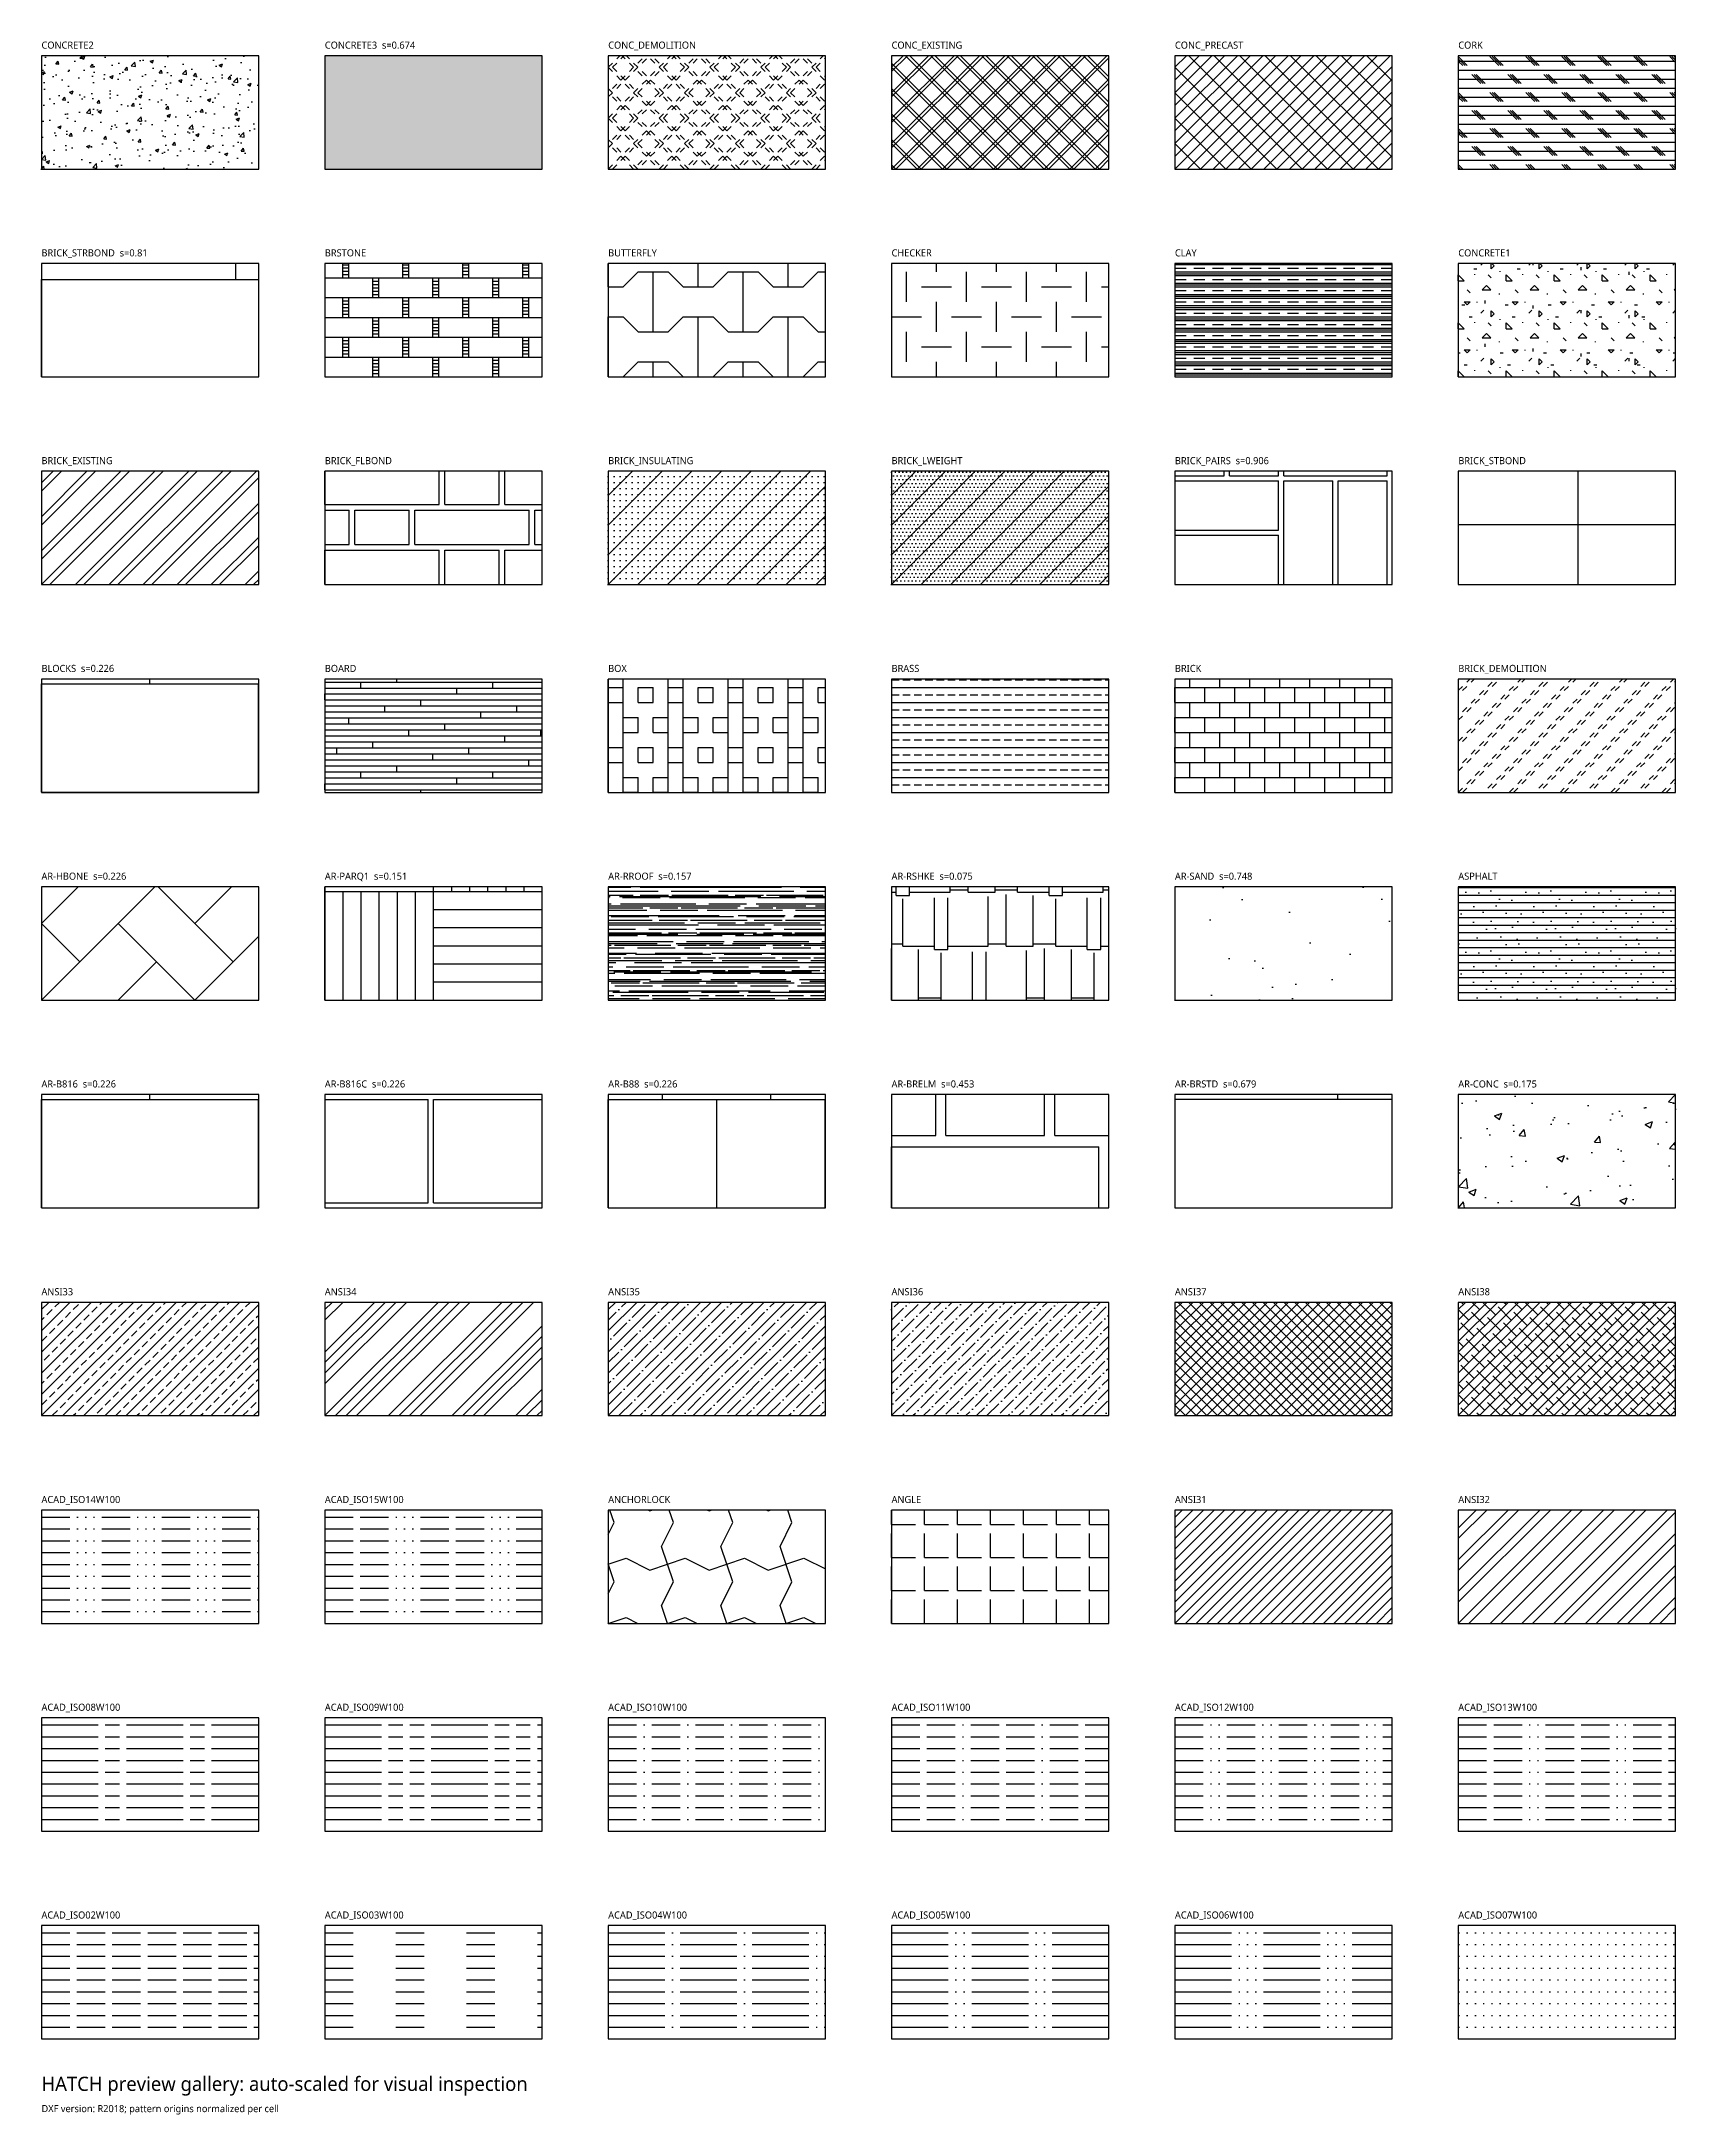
# Model space of a CAD drawing. Header units: metres. Extents: x 0 to 692, y 8 to 2686.
# Drawn here: x 0 to 692, y 8 to 886 of the extents above; entities that cross this region are included whole.
import ezdxf

# ---------------------------------------------------------------- set-up
doc = ezdxf.new("R2010")
doc.units = ezdxf.units.M
for name, color, linetype in [('FRAME', 8, 'Continuous'), ('HATCH', 7, 'Continuous'), ('LABEL', 2, 'Continuous'), ('TITLE', 6, 'Continuous')]:
    doc.layers.add(name, color=color, linetype=linetype)
doc.styles.add('OpenSans', font='OpenSans-Regular.ttf')

msp = doc.modelspace()

# ---------------------------------------------------------------- texts
at = {"layer": 'LABEL', "style": 'OpenSans'}
for s, p in [('CONCRETE2', (0, 883)), ('CONCRETE3  s=0.674', (120, 883)), ('CONC_DEMOLITION', (240, 883)), ('CONC_EXISTING', (360, 883)), ('CONC_PRECAST', (480, 883)), ('CORK', (600, 883)), ('BRICK_STRBOND  s=0.81', (0, 795)), ('BRSTONE', (120, 795)), ('BUTTERFLY', (240, 795)), ('CHECKER', (360, 795)), ('CLAY', (480, 795)), ('CONCRETE1', (600, 795)), ('BRICK_EXISTING', (0, 707)), ('BRICK_FLBOND', (120, 707)), ('BRICK_INSULATING', (240, 707)), ('BRICK_LWEIGHT', (360, 707)), ('BRICK_PAIRS  s=0.906', (480, 707)), ('BRICK_STBOND', (600, 707)), ('BLOCKS  s=0.226', (0, 619)), ('BOARD', (120, 619)), ('BOX', (240, 619)), ('BRASS', (360, 619)), ('BRICK', (480, 619)), ('BRICK_DEMOLITION', (600, 619)), ('AR-HBONE  s=0.226', (0, 531)), ('AR-PARQ1  s=0.151', (120, 531)), ('AR-RROOF  s=0.157', (240, 531)), ('AR-RSHKE  s=0.075', (360, 531)), ('AR-SAND  s=0.748', (480, 531)), ('ASPHALT', (600, 531)), ('AR-B816  s=0.226', (0, 443)), ('AR-B816C  s=0.226', (120, 443)), ('AR-B88  s=0.226', (240, 443)), ('AR-BRELM  s=0.453', (360, 443)), ('AR-BRSTD  s=0.679', (480, 443)), ('AR-CONC  s=0.175', (600, 443)), ('ANSI33', (0, 355)), ('ANSI34', (120, 355)), ('ANSI35', (240, 355)), ('ANSI36', (360, 355)), ('ANSI37', (480, 355)), ('ANSI38', (600, 355)), ('ACAD_ISO14W100', (0, 267)), ('ACAD_ISO15W100', (120, 267)), ('ANCHORLOCK', (240, 267)), ('ANGLE', (360, 267)), ('ANSI31', (480, 267)), ('ANSI32', (600, 267)), ('ACAD_ISO08W100', (0, 179)), ('ACAD_ISO09W100', (120, 179)), ('ACAD_ISO10W100', (240, 179)), ('ACAD_ISO11W100', (360, 179)), ('ACAD_ISO12W100', (480, 179)), ('ACAD_ISO13W100', (600, 179)), ('ACAD_ISO02W100', (0, 91)), ('ACAD_ISO03W100', (120, 91)), ('ACAD_ISO04W100', (240, 91)), ('ACAD_ISO05W100', (360, 91)), ('ACAD_ISO06W100', (480, 91)), ('ACAD_ISO07W100', (600, 91))]:
    msp.add_text(s, height=3, dxfattribs=at).set_placement(p)
at = {"layer": 'TITLE', "style": 'OpenSans'}
for s, height, p in [('HATCH preview gallery: auto-scaled for visual inspection', 6, (0, 18)), ('DXF version: R2018; pattern origins normalized per cell', 3, (0, 9))]:
    msp.add_text(s, height=height, dxfattribs=at).set_placement(p)

# ---------------------------------------------------------------- hatches: boundary and pattern name
at = {"layer": 'HATCH'}
h = msp.add_hatch(dxfattribs=at)
h.set_pattern_fill('CONCRETE2', style=0)
h.set_pattern_definition([(50, (0, 832), (14.5747, -1.2751), [1.524, -16.764]), (355, (0, 832), (-2.8194, 15.2845), [1.2192, -13.4112]), (100.451, (1.215, 831.894), (11.7553, 14.0094), [1.2952, -14.2472]), (46.184, (0, 836.064), (21.6863, -3.3633), [2.286, -25.146]), (96.636, (1.807, 835.784), (18.9923, 19.794), [1.943, -21.371]), (351.184, (0, 836.064), (18.9923, 19.794), [1.8288, -20.1168]), (21, (2.032, 835.048), (12.1292, -8.1812), [1.524, -16.764]), (326, (2.032, 835.048), (4.9442, 14.735), [1.2192, -13.4112]), (71.451, (3.043, 834.366), (17.0733, 6.5538), [1.2952, -14.2472]), (37.5, (0, 832), (0.2471, 6.7644), [0, -13.24864, 0, -13.6144, 0, -13.462]), (7.5, (0, 832), (5.34557, 8.01445), [0, -7.76224, 0, -12.94384, 0, -5.1308]), (-32.5, (-4.5314, 832), (10.84727, -0.45831), [0, -5.08, 0, -15.8496, 0, -21.0312]), (-42.5, (-6.563, 832), (11.85034, 2.0341), [0, -6.604, 0, -10.52576, 0, -14.9352])])
h.paths.add_polyline_path([(0, 832), (92, 832), (92, 880), (0, 880)])
h = msp.add_hatch(dxfattribs=at)
h.set_pattern_fill('CONCRETE3', scale=0.674, style=0)
h.set_pattern_definition([(82.88, (185.4503, 871.9064), (-0.000575, 11.413268), [0.0251, -91.99046]), (97.13, (185.4499, 871.931), (-11.419651, 79.89075), [0.03326, -91.9823]), (116.57, (185.4417, 871.9625), (-11.4137, 11.41173), [0.038, -25.4828]), (135, (185.421, 871.993), (-11.41296, 0), [0.04, -16.1003]), (172.88, (185.3911, 872.0216), (-79.892742, 11.405708), [0.0392, -91.9763]), (172.88, (185.3525, 872.0272), (-79.892742, 11.405708), [0.026, -91.9896]), (187.13, (185.3272, 872.0265), (-79.89075, -11.419651), [0.03545, -91.9801]), (225, (185.2905, 872.022), (-0, -11.41296), [0.0409, -16.0994]), (243.44, (185.2576, 871.9967), (0.001, -11.41272), [0.0378, -25.483]), (262.88, (185.2366, 871.9644), (0.000575, -11.413268), [0.0355, -91.98005]), (262.88, (185.2317, 871.9295), (0.000575, -11.413268), [0.026, -91.9896]), (277.13, (185.2322, 871.9042), (11.419651, -79.89075), [0.0326, -91.983]), (296.57, (185.24, 871.8734), (11.4137, -11.41173), [0.038, -25.4828]), (315, (185.261, 871.843), (11.41296, -0), [0.04, -16.1003]), (352.88, (185.2908, 871.8143), (79.892742, -11.405708), [0.0392, -91.9763]), (7.13, (185.3547, 871.8093), (79.89075, 11.419651), [0.0351, -91.9804]), (45, (185.391, 871.814), (0, 11.41296), [0.041, -16.0994]), (63.44, (185.4243, 871.839), (-0.001, 11.41272), [0.0378, -25.483]), (82.88, (185.4453, 871.8715), (-0.000575, 11.413268), [0.0355, -91.98005]), (82.88, (179.0899, 867.9527), (-0.000575, 11.413268), [0.0251, -91.99046]), (97.13, (179.0895, 867.9773), (-11.41965, 79.89075), [0.03326, -91.9823]), (116.57, (179.0813, 868.009), (-11.4137, 11.41173), [0.038, -25.4828]), (135, (179.0605, 868.039), (-11.413, 0), [0.04, -16.1003]), (172.88, (179.0307, 868.0679), (-79.892742, 11.405708), [0.0392, -91.9763]), (172.88, (178.9921, 868.0735), (-79.892742, 11.405708), [0.026, -91.9896]), (187.13, (178.9668, 868.0728), (-79.89075, -11.41965), [0.03545, -91.9801]), (225, (178.93, 868.0685), (-0, -11.413), [0.041, -16.0994]), (243.44, (178.8973, 868.043), (0.001, -11.41272), [0.0378, -25.483]), (262.88, (178.8762, 868.0107), (0.000575, -11.413268), [0.0355, -91.98005]), (262.88, (178.8713, 867.9757), (0.000575, -11.413268), [0.026, -91.9896]), (277.13, (178.8718, 867.9504), (11.41965, -79.89075), [0.0326, -91.983]), (296.57, (178.88, 867.9196), (11.4137, -11.41173), [0.038, -25.4828]), (315, (178.901, 867.889), (11.413, -0), [0.04, -16.1003]), (352.88, (178.9304, 867.8605), (79.892742, -11.405708), [0.0392, -91.9763]), (7.13, (178.9943, 867.8556), (79.89075, 11.41965), [0.0351, -91.9804]), (45, (179.031, 867.86), (0, 11.413), [0.041, -16.0994]), (63.44, (179.064, 867.8855), (-0.001, 11.41272), [0.0378, -25.483]), (82.88, (179.085, 867.9177), (-0.000575, 11.413268), [0.0355, -91.98005]), (82.88, (183.1418, 867.677), (-0.000575, 11.413268), [0.0355, -91.98005]), (63.44, (183.121, 867.645), (-0.001, 11.41272), [0.0378, -25.483]), (45, (183.088, 867.619), (0, 11.413), [0.041, -16.0994]), (7.13, (183.0512, 867.6149), (79.89075, 11.41965), [0.0351, -91.9804]), (352.88, (182.9873, 867.6199), (79.892742, -11.405708), [0.0392, -91.9763]), (315, (182.9576, 867.648), (11.413, -0), [0.04, -16.1003]), (296.57, (182.9367, 867.679), (11.4137, -11.41173), [0.038, -25.4828]), (277.13, (182.9287, 867.7098), (11.41965, -79.89075), [0.0326, -91.983]), (262.88, (182.9282, 867.735), (0.000575, -11.413268), [0.026, -91.9896]), (262.88, (182.9331, 867.77), (0.000575, -11.413268), [0.0355, -91.98005]), (243.44, (182.954, 867.802), (0.001, -11.41272), [0.0378, -25.483]), (225, (182.987, 867.828), (-0, -11.413), [0.041, -16.0994]), (187.13, (183.0237, 867.8321), (-79.89075, -11.41965), [0.03545, -91.9801]), (172.88, (183.049, 867.8328), (-79.892742, 11.405708), [0.026, -91.9896]), (172.88, (183.0876, 867.8272), (-79.892742, 11.405708), [0.0392, -91.9763]), (135, (183.117, 867.799), (-11.413, 0), [0.04, -16.1003]), (116.57, (183.138, 867.768), (-11.4137, 11.41173), [0.038, -25.4828]), (97.13, (183.1464, 867.7366), (-11.41965, 79.89075), [0.03326, -91.9823]), (82.88, (183.1468, 867.712), (-0.000575, 11.413268), [0.0251, -91.99046]), (82.88, (180.0476, 875.8252), (-0.000575, 11.413268), [0.0355, -91.98005]), (63.44, (180.0265, 875.793), (-0.001, 11.41272), [0.0378, -25.483]), (45, (179.994, 875.767), (0, 11.413), [0.041, -16.0994]), (7.13, (179.957, 875.7631), (79.89075, 11.41965), [0.0351, -91.9804]), (352.88, (179.8931, 875.768), (79.892742, -11.405708), [0.0392, -91.9763]), (315, (179.863, 875.7965), (11.413, -0), [0.04, -16.1003]), (296.57, (179.8425, 875.827), (11.4137, -11.41173), [0.038, -25.4828]), (277.13, (179.8345, 875.8579), (11.41965, -79.89075), [0.0326, -91.983]), (262.88, (179.834, 875.8832), (0.000575, -11.413268), [0.026, -91.9896]), (262.88, (179.8389, 875.9182), (0.000575, -11.413268), [0.0355, -91.98005]), (243.44, (179.86, 875.9504), (0.001, -11.41272), [0.0378, -25.483]), (225, (179.893, 875.976), (-0, -11.413), [0.0409, -16.0994]), (187.13, (179.9295, 875.9803), (-79.89075, -11.41965), [0.03545, -91.9801]), (172.88, (179.9548, 875.981), (-79.892742, 11.405708), [0.026, -91.9896]), (172.88, (179.9934, 875.9754), (-79.892742, 11.405708), [0.0392, -91.9763]), (135, (180.023, 875.947), (-11.413, 0), [0.04, -16.1003]), (116.57, (180.044, 875.916), (-11.4137, 11.41173), [0.038, -25.4828]), (97.13, (180.0521, 875.8848), (-11.41965, 79.89075), [0.03326, -91.9823]), (82.88, (180.0525, 875.8602), (-0.000575, 11.413268), [0.0251, -91.99046]), (82.88, (179.392, 875.1181), (-0.000575, 11.413268), [0.1048, -91.91075]), (97.13, (179.3903, 875.221), (-11.41965, 79.89075), [0.1388, -91.8767]), (116.57, (179.3564, 875.3523), (-11.4137, 11.41173), [0.1584, -25.3623]), (135, (179.269, 875.48), (-11.413, 0), [0.1672, -15.9732]), (172.88, (179.145, 875.599), (-79.892742, 11.405708), [0.1638, -91.85174]), (172.88, (178.9839, 875.6224), (-79.892742, 11.405708), [0.1084, -91.90715]), (187.13, (178.8783, 875.6196), (-79.89075, -11.41965), [0.148, -91.8676]), (225, (178.725, 875.602), (-0, -11.413), [0.1709, -15.9695]), (243.44, (178.588, 875.495), (0.001, -11.41272), [0.1578, -25.363]), (262.88, (178.5001, 875.3603), (0.000575, -11.413268), [0.1483, -91.8673]), (262.88, (178.4797, 875.2144), (0.000575, -11.413268), [0.1084, -91.90715]), (277.13, (178.4817, 875.1087), (11.41965, -79.89075), [0.13595, -91.8796]), (296.57, (178.515, 874.9803), (11.4137, -11.41173), [0.1584, -25.3623]), (315, (178.602, 874.8525), (11.413, -0), [0.1672, -15.9732]), (352.88, (178.7264, 874.7335), (79.892742, -11.405708), [0.1638, -91.85174]), (7.13, (178.9932, 874.7129), (79.89075, 11.41965), [0.1467, -91.8689]), (45, (179.146, 874.731), (0, 11.413), [0.1711, -15.9693]), (63.44, (179.2836, 874.8377), (-0.001, 11.41272), [0.1578, -25.363]), (82.88, (179.3714, 874.9722), (-0.000575, 11.413268), [0.1483, -91.8673]), (82.88, (178.8557, 876.313), (-0.000575, 11.413268), [0.1483, -91.8673]), (63.44, (178.768, 876.1785), (-0.001, 11.41272), [0.1578, -25.363]), (45, (178.6304, 876.072), (0, 11.413), [0.1711, -15.9693]), (7.13, (178.4775, 876.0537), (79.89075, 11.41965), [0.1467, -91.8689]), (352.88, (178.2107, 876.0743), (79.892742, -11.405708), [0.1638, -91.85174]), (315, (178.0866, 876.193), (11.413, -0), [0.1672, -15.9732]), (296.57, (177.9994, 876.321), (11.4137, -11.41173), [0.1584, -25.3623]), (277.13, (177.966, 876.4496), (11.41965, -79.89075), [0.13595, -91.8796]), (262.88, (177.964, 876.5553), (0.000575, -11.413268), [0.1084, -91.90715]), (262.88, (177.9844, 876.7012), (0.000575, -11.413268), [0.1483, -91.8673]), (243.44, (178.072, 876.8357), (0.001, -11.41272), [0.1578, -25.363]), (225, (178.2095, 876.9425), (-0, -11.413), [0.1709, -15.9695]), (187.13, (178.3626, 876.9605), (-79.89075, -11.41965), [0.148, -91.8676]), (172.88, (178.4682, 876.9632), (-79.892742, 11.405708), [0.1084, -91.90715]), (172.88, (178.6294, 876.9399), (-79.892742, 11.405708), [0.1638, -91.85174]), (135, (178.7535, 876.821), (-11.413, 0), [0.1672, -15.9732]), (116.57, (178.8407, 876.693), (-11.4137, 11.41173), [0.1584, -25.3623]), (97.13, (178.8746, 876.5618), (-11.41965, 79.89075), [0.1388, -91.8767]), (82.88, (178.8764, 876.459), (-0.000575, 11.413268), [0.1048, -91.91075]), (82.88, (183.8556, 874.4601), (-0.000575, 11.413268), [0.3531, -91.66245]), (63.44, (183.6464, 874.1396), (-0.001, 11.41272), [0.3758, -25.145]), (45, (183.319, 873.885), (0, 11.413), [0.4075, -15.7329]), (7.13, (182.9549, 873.8424), (79.89075, 11.41965), [0.3493, -91.6663]), (352.88, (182.3196, 873.8915), (79.892742, -11.405708), [0.39016, -91.6254]), (315, (182.024, 874.175), (11.413, -0), [0.3982, -15.7422]), (296.57, (181.8164, 874.4793), (11.4137, -11.41173), [0.3773, -25.1434]), (277.13, (181.7368, 874.7852), (11.41965, -79.89075), [0.3238, -91.6918]), (262.88, (181.732, 875.0369), (0.000575, -11.413268), [0.2582, -91.7574]), (262.88, (181.7806, 875.3844), (0.000575, -11.413268), [0.3531, -91.66245]), (243.44, (181.99, 875.705), (0.001, -11.41272), [0.3758, -25.145]), (225, (182.317, 875.959), (-0, -11.41296), [0.407, -15.7334]), (187.13, (182.6814, 876.0019), (-79.89075, -11.419651), [0.3525, -91.6631]), (172.88, (182.9328, 876.0084), (-79.892742, 11.405708), [0.2582, -91.7574]), (172.88, (183.3166, 875.9529), (-79.892742, 11.405708), [0.39016, -91.6254]), (135, (183.612, 875.6696), (-11.41296, 0), [0.3982, -15.7422]), (116.57, (183.82, 875.365), (-11.4137, 11.41173), [0.3773, -25.1434]), (97.13, (183.9007, 875.0525), (-11.419651, 79.89075), [0.3306, -91.68494]), (82.88, (183.9049, 874.8075), (-0.000575, 11.413268), [0.2496, -91.76594]), (82.88, (187.1022, 868.4128), (-0.000575, 11.413268), [0.2496, -91.76594]), (97.13, (187.0981, 868.6578), (-11.419651, 79.89075), [0.3306, -91.68494]), (116.57, (187.017, 868.9704), (-11.4137, 11.41173), [0.3773, -25.1434]), (135, (186.81, 869.275), (-11.41296, 0), [0.3982, -15.7422]), (172.88, (186.514, 869.5582), (-79.892742, 11.405708), [0.39016, -91.6254]), (172.88, (186.1302, 869.6137), (-79.892742, 11.405708), [0.2582, -91.7574]), (187.13, (185.8788, 869.6071), (-79.89075, -11.41965), [0.3525, -91.6631]), (225, (185.514, 869.564), (-0, -11.413), [0.407, -15.7334]), (243.44, (185.187, 869.31), (0.001, -11.41272), [0.3758, -25.145]), (262.88, (184.978, 868.9896), (0.000575, -11.413268), [0.3531, -91.66245]), (262.88, (184.9293, 868.6421), (0.000575, -11.413268), [0.2582, -91.7574]), (277.13, (184.9342, 868.3904), (11.41965, -79.89075), [0.3238, -91.6918]), (296.57, (185.014, 868.0845), (11.4137, -11.41173), [0.3773, -25.1434]), (315, (185.221, 867.78), (11.413, -0), [0.3982, -15.7422]), (352.88, (185.517, 867.4968), (79.892742, -11.405708), [0.39016, -91.6254]), (7.13, (186.1523, 867.4476), (79.89075, 11.41965), [0.3493, -91.6663]), (45, (186.5166, 867.49), (0, 11.413), [0.4075, -15.7329]), (63.44, (186.844, 867.745), (-0.001, 11.41272), [0.3758, -25.145]), (82.88, (187.053, 868.0653), (-0.000575, 11.413268), [0.3531, -91.66245]), (82.88, (187.7946, 872.5656), (-0.000575, 11.413268), [0.1483, -91.8673]), (63.44, (187.707, 872.431), (-0.001, 11.41272), [0.1578, -25.363]), (45, (187.569, 872.324), (0, 11.41296), [0.1711, -15.9693]), (7.13, (187.4164, 872.3062), (79.89075, 11.419651), [0.1467, -91.8689]), (352.88, (187.1496, 872.3269), (79.892742, -11.405708), [0.1638, -91.85174]), (315, (187.0255, 872.446), (11.41296, -0), [0.1672, -15.9732]), (296.57, (186.9383, 872.5737), (11.4137, -11.41173), [0.1584, -25.3623]), (277.13, (186.9049, 872.7021), (11.419651, -79.89075), [0.13595, -91.8796]), (262.88, (186.9029, 872.8078), (0.000575, -11.413268), [0.1084, -91.90715]), (262.88, (186.9233, 872.9537), (0.000575, -11.413268), [0.1483, -91.8673]), (243.44, (187.011, 873.0883), (0.001, -11.41272), [0.1578, -25.363]), (225, (187.148, 873.195), (-0, -11.41296), [0.1709, -15.9695]), (187.13, (187.3015, 873.213), (-79.89075, -11.419651), [0.148, -91.8676]), (172.88, (187.4071, 873.2157), (-79.892742, 11.405708), [0.1084, -91.90715]), (172.88, (187.5683, 873.1924), (-79.892742, 11.405708), [0.1638, -91.85174]), (135, (187.6924, 873.0735), (-11.41296, 0), [0.1672, -15.9732]), (116.57, (187.7796, 872.9457), (-11.4137, 11.41173), [0.1584, -25.3623]), (97.13, (187.8135, 872.8144), (-11.419651, 79.89075), [0.1388, -91.87674]), (82.88, (187.8153, 872.7115), (-0.000575, 11.413268), [0.1048, -91.91075]), (82.88, (185.7204, 876.3409), (-0.000575, 11.413268), [0.0355, -91.98005]), (63.44, (185.6993, 876.3087), (-0.001, 11.41272), [0.0378, -25.483]), (45, (185.666, 876.283), (0, 11.41296), [0.041, -16.0994]), (7.13, (185.6298, 876.2788), (79.89075, 11.419651), [0.0351, -91.98044]), (352.88, (185.5659, 876.2837), (79.892742, -11.405708), [0.03924, -91.9763]), (315, (185.536, 876.312), (11.41296, -0), [0.04, -16.1003]), (296.57, (185.515, 876.343), (11.4137, -11.41173), [0.038, -25.4828]), (277.13, (185.5072, 876.3736), (11.419651, -79.89075), [0.03256, -91.983]), (262.88, (185.5068, 876.399), (0.000575, -11.413268), [0.026, -91.9896]), (262.88, (185.5117, 876.4339), (0.000575, -11.413268), [0.0355, -91.98005]), (243.44, (185.5327, 876.466), (0.001, -11.41272), [0.0378, -25.483]), (225, (185.5656, 876.492), (-0, -11.41296), [0.0409, -16.0994]), (187.13, (185.6023, 876.496), (-79.89075, -11.419651), [0.03545, -91.9801]), (172.88, (185.6275, 876.4966), (-79.892742, 11.405708), [0.026, -91.9896]), (172.88, (185.6661, 876.491), (-79.892742, 11.405708), [0.03924, -91.9763]), (135, (185.696, 876.4626), (-11.41296, 0), [0.04, -16.1003]), (116.57, (185.717, 876.432), (-11.4137, 11.41173), [0.038, -25.4828]), (97.13, (185.7249, 876.4005), (-11.419651, 79.89075), [0.03326, -91.9823]), (82.88, (185.7253, 876.3759), (-0.000575, 11.413268), [0.0251, -91.99046]), (82.88, (186.1991, 875.3198), (-0.000575, 11.413268), [0.1073, -91.90825]), (63.44, (186.1356, 875.2225), (-0.001, 11.41272), [0.1142, -25.4066]), (45, (186.036, 875.145), (0, 11.41296), [0.1238, -16.0165]), (7.13, (185.9254, 875.1321), (79.89075, 11.419651), [0.10615, -91.9094]), (352.88, (185.7323, 875.147), (79.892742, -11.405708), [0.1186, -91.897]), (315, (185.6424, 875.233), (11.41296, -0), [0.121, -16.0193]), (296.57, (185.5794, 875.3257), (11.4137, -11.41173), [0.1147, -25.4061]), (277.13, (185.5552, 875.4187), (11.419651, -79.89075), [0.0984, -91.9172]), (262.88, (185.5537, 875.4952), (0.000575, -11.413268), [0.0785, -91.9371]), (262.88, (185.5685, 875.6008), (0.000575, -11.413268), [0.1073, -91.90825]), (243.44, (185.632, 875.698), (0.001, -11.41272), [0.1142, -25.4066]), (225, (185.7314, 875.7754), (-0, -11.41296), [0.1237, -16.0167]), (187.13, (185.8423, 875.7884), (-79.89075, -11.419651), [0.1071, -91.90844]), (172.88, (185.9187, 875.7904), (-79.892742, 11.405708), [0.0785, -91.9371]), (172.88, (186.0353, 875.7736), (-79.892742, 11.405708), [0.1186, -91.897]), (135, (186.125, 875.6874), (-11.41296, 0), [0.121, -16.0193]), (116.57, (186.1883, 875.595), (-11.4137, 11.41173), [0.1147, -25.4061]), (97.13, (186.2128, 875.4999), (-11.419651, 79.89075), [0.1005, -91.9151]), (82.88, (186.2141, 875.4255), (-0.000575, 11.413268), [0.0759, -91.9397]), (82.88, (183.3802, 871.4394), (-0.000575, 11.413268), [0.1048, -91.91075]), (97.13, (183.3785, 871.5423), (-11.41965, 79.89075), [0.1388, -91.8767]), (116.57, (183.3445, 871.6736), (-11.4137, 11.41173), [0.1584, -25.3623]), (135, (183.257, 871.801), (-11.413, 0), [0.1672, -15.9732]), (172.88, (183.1332, 871.9204), (-79.892742, 11.405708), [0.1638, -91.85174]), (172.88, (182.972, 871.9437), (-79.892742, 11.405708), [0.1084, -91.90715]), (187.13, (182.8665, 871.9409), (-79.89075, -11.41965), [0.148, -91.8676]), (225, (182.713, 871.923), (-0, -11.413), [0.1709, -15.9695]), (243.44, (182.576, 871.816), (0.001, -11.41272), [0.1578, -25.363]), (262.88, (182.4882, 871.6816), (0.000575, -11.413268), [0.1483, -91.8673]), (262.88, (182.4678, 871.5357), (0.000575, -11.413268), [0.1084, -91.90715]), (277.13, (182.4698, 871.43), (11.41965, -79.89075), [0.13595, -91.8796]), (296.57, (182.503, 871.3016), (11.4137, -11.41173), [0.1584, -25.3623]), (315, (182.59, 871.174), (11.413, -0), [0.1672, -15.9732]), (352.88, (182.7146, 871.0548), (79.892742, -11.405708), [0.1638, -91.85174]), (7.13, (182.9813, 871.0342), (79.89075, 11.41965), [0.1467, -91.8689]), (45, (183.134, 871.052), (0, 11.413), [0.1711, -15.9693]), (63.44, (183.2717, 871.159), (-0.001, 11.41272), [0.1578, -25.363]), (82.88, (183.3595, 871.2935), (-0.000575, 11.413268), [0.1483, -91.8673]), (82.88, (181.1602, 871.9186), (-0.000575, 11.413268), [0.0759, -91.9397]), (97.13, (181.1589, 871.9931), (-11.41965, 79.89075), [0.1005, -91.9151]), (116.57, (181.1344, 872.088), (-11.4137, 11.41173), [0.1147, -25.4061]), (135, (181.071, 872.181), (-11.413, 0), [0.121, -16.0193]), (172.88, (180.9814, 872.2668), (-79.892742, 11.405708), [0.1186, -91.897]), (172.88, (180.8648, 872.2836), (-79.892742, 11.405708), [0.0785, -91.9371]), (187.13, (180.7883, 872.2816), (-79.89075, -11.41965), [0.1071, -91.90844]), (225, (180.6775, 872.269), (-0, -11.413), [0.1237, -16.0167]), (243.44, (180.578, 872.1914), (0.001, -11.41272), [0.1142, -25.4066]), (262.88, (180.5146, 872.094), (0.000575, -11.413268), [0.1073, -91.90825]), (262.88, (180.4998, 871.9884), (0.000575, -11.413268), [0.0785, -91.9371]), (277.13, (180.5012, 871.9119), (11.41965, -79.89075), [0.0984, -91.9172]), (296.57, (180.5255, 871.819), (11.4137, -11.41173), [0.1147, -25.4061]), (315, (180.5885, 871.726), (11.413, -0), [0.121, -16.0193]), (352.88, (180.6784, 871.6403), (79.892742, -11.405708), [0.1186, -91.897]), (7.13, (180.8715, 871.6253), (79.89075, 11.41965), [0.10615, -91.9094]), (45, (180.982, 871.638), (0, 11.413), [0.1238, -16.0165]), (63.44, (181.0816, 871.7157), (-0.001, 11.41272), [0.1142, -25.4066]), (82.88, (181.1452, 871.813), (-0.000575, 11.413268), [0.1073, -91.90825]), (82.88, (179.344, 871.159), (-0.000575, 11.413268), [0.1443, -91.8712]), (97.13, (179.3416, 871.3006), (-11.41965, 79.89075), [0.19115, -91.8244]), (116.57, (179.295, 871.4814), (-11.4137, 11.41173), [0.2181, -25.3026]), (135, (179.175, 871.657), (-11.413, 0), [0.2302, -15.9101]), (172.88, (179.0039, 871.8212), (-79.892742, 11.405708), [0.2256, -91.79]), (172.88, (178.782, 871.8533), (-79.892742, 11.405708), [0.1493, -91.8663]), (187.13, (178.6367, 871.8495), (-79.89075, -11.41965), [0.2038, -91.8118]), (225, (178.426, 871.825), (-0, -11.413), [0.2353, -15.9051]), (243.44, (178.237, 871.678), (0.001, -11.41272), [0.2172, -25.3035]), (262.88, (178.1159, 871.4925), (0.000575, -11.413268), [0.20416, -91.8114]), (262.88, (178.0877, 871.2916), (0.000575, -11.413268), [0.1493, -91.8663]), (277.13, (178.0905, 871.146), (11.41965, -79.89075), [0.1872, -91.8284]), (296.57, (178.1366, 870.969), (11.4137, -11.41173), [0.2181, -25.3026]), (315, (178.2565, 870.793), (11.413, -0), [0.2302, -15.9101]), (352.88, (178.4275, 870.6294), (79.892742, -11.405708), [0.2256, -91.79]), (7.13, (178.7948, 870.601), (79.89075, 11.41965), [0.20194, -91.8136]), (45, (179.0054, 870.626), (0, 11.413), [0.2356, -15.9048]), (63.44, (179.1946, 870.773), (-0.001, 11.41272), [0.2172, -25.3035]), (82.88, (179.3155, 870.9581), (-0.000575, 11.413268), [0.20416, -91.8114]), (82.88, (180.6714, 872.869), (-0.000575, 11.413268), [0.0251, -91.99046]), (97.13, (180.671, 872.8937), (-11.41965, 79.89075), [0.03326, -91.9823]), (116.57, (180.663, 872.925), (-11.4137, 11.41173), [0.038, -25.4828]), (135, (180.642, 872.956), (-11.413, 0), [0.04, -16.1003]), (172.88, (180.6122, 872.9843), (-79.892742, 11.405708), [0.0392, -91.9763]), (172.88, (180.5736, 872.9898), (-79.892742, 11.405708), [0.026, -91.9896]), (187.13, (180.5483, 872.9892), (-79.89075, -11.41965), [0.03545, -91.9801]), (225, (180.512, 872.985), (-0, -11.413), [0.041, -16.0994]), (243.44, (180.479, 872.9593), (0.001, -11.41272), [0.0378, -25.483]), (262.88, (180.4577, 872.9271), (0.000575, -11.413268), [0.0355, -91.98005]), (262.88, (180.4528, 872.8921), (0.000575, -11.413268), [0.026, -91.9896]), (277.13, (180.4533, 872.8668), (11.41965, -79.89075), [0.0326, -91.983]), (296.57, (180.4613, 872.836), (11.4137, -11.41173), [0.038, -25.4828]), (315, (180.482, 872.8054), (11.413, -0), [0.04, -16.1003]), (352.88, (180.512, 872.7769), (79.892742, -11.405708), [0.0392, -91.9763]), (7.13, (180.5758, 872.772), (79.89075, 11.41965), [0.0351, -91.9804]), (45, (180.6125, 872.776), (0, 11.413), [0.041, -16.0994]), (63.44, (180.6454, 872.802), (-0.001, 11.41272), [0.0378, -25.483]), (82.88, (180.6664, 872.8341), (-0.000575, 11.413268), [0.0355, -91.98005]), (82.88, (181.5177, 869.3718), (-0.000575, 11.413268), [0.3531, -91.66245]), (63.44, (181.3086, 869.0513), (-0.001, 11.41272), [0.3758, -25.145]), (45, (180.981, 868.797), (0, 11.413), [0.4075, -15.7329]), (7.13, (180.617, 868.7541), (79.89075, 11.41965), [0.3493, -91.6663]), (352.88, (179.9818, 868.8032), (79.892742, -11.405708), [0.39016, -91.6254]), (315, (179.686, 869.0866), (11.413, -0), [0.3982, -15.7422]), (296.57, (179.4785, 869.391), (11.4137, -11.41173), [0.3773, -25.1434]), (277.13, (179.3989, 869.6969), (11.41965, -79.89075), [0.3238, -91.6918]), (262.88, (179.394, 869.9486), (0.000575, -11.413268), [0.2582, -91.7574]), (262.88, (179.4428, 870.296), (0.000575, -11.413268), [0.3531, -91.66245]), (243.44, (179.652, 870.6165), (0.001, -11.41272), [0.3758, -25.145]), (225, (179.979, 870.871), (-0, -11.413), [0.407, -15.7334]), (187.13, (180.3435, 870.9136), (-79.89075, -11.41965), [0.3525, -91.6631]), (172.88, (180.5949, 870.9201), (-79.892742, 11.405708), [0.2582, -91.7574]), (172.88, (180.9787, 870.8646), (-79.892742, 11.405708), [0.39016, -91.6254]), (135, (181.2745, 870.581), (-11.413, 0), [0.3982, -15.7422]), (116.57, (181.482, 870.277), (-11.4137, 11.41173), [0.3773, -25.1434]), (97.13, (181.5629, 869.9642), (-11.41965, 79.89075), [0.3306, -91.68494]), (82.88, (181.567, 869.7192), (-0.000575, 11.413268), [0.2496, -91.76594])])
h.paths.add_polyline_path([(120, 832), (212, 832), (212, 880), (120, 880)])
h = msp.add_hatch(dxfattribs=at)
h.set_pattern_fill('CONC_DEMOLITION', style=0)
h.set_pattern_definition([(45, (240, 832), (-5.38815, 5.38815), [2.54, -2.54]), (45, (241.796, 832), (-5.38815, 5.38815), [2.54, -2.54]), (-45, (240, 832), (5.38815, 5.38815), [2.54, -2.54]), (-45, (241.796, 832), (5.38815, 5.38815), [2.54, -2.54])])
h.paths.add_polyline_path([(240, 832), (332, 832), (332, 880), (240, 880)])
h = msp.add_hatch(dxfattribs=at)
h.set_pattern_fill('CONC_EXISTING', style=0)
h.set_pattern_definition([(45, (360, 832), (-5.38815, 5.38815), []), (45, (361.796, 832), (-5.38815, 5.38815), []), (-45, (360, 832), (5.38815, 5.38815), []), (-45, (361.796, 832), (5.38815, 5.38815), [])])
h.paths.add_polyline_path([(360, 832), (452, 832), (452, 880), (360, 880)])
h = msp.add_hatch(dxfattribs=at)
h.set_pattern_fill('CONC_PRECAST', style=0)
h.set_pattern_definition([(45, (480, 832), (-2.69408, 2.69408), []), (-45, (480, 832), (5.38815, 5.38815), [])])
h.paths.add_polyline_path([(480, 832), (572, 832), (572, 880), (480, 880)])
h = msp.add_hatch(dxfattribs=at)
h.set_pattern_fill('CORK', style=0)
h.set_pattern_definition([(0, (600, 832), (0, 3.81), []), (135, (601.905, 830.095), (-7.62, -7.62), [5.3882, -5.3882]), (135, (602.857, 830.095), (-7.62, -7.62), [5.3882, -5.3882]), (135, (603.81, 830.095), (-7.62, -7.62), [5.3882, -5.3882])])
h.paths.add_polyline_path([(600, 832), (692, 832), (692, 880), (600, 880)])
h = msp.add_hatch(dxfattribs=at)
h.set_pattern_fill('BRICK_STRBOND', scale=0.81, style=0)
h.set_pattern_definition([(0, (0, 744), (0, 41.148), []), (90, (0, 744), (-82.296, 41.15), [41.148, -41.148])])
h.paths.add_polyline_path([(0, 744), (92, 744), (92, 792), (0, 792)])
h = msp.add_hatch(dxfattribs=at)
h.set_pattern_fill('BRSTONE', style=0)
h.set_pattern_definition([(0, (120, 744), (0, 8.382), []), (90, (142.86, 744), (-12.7, 8.382), [8.382, -8.382]), (90, (140.32, 744), (-12.7, 8.382), [8.382, -8.382]), (0, (142.86, 745.397), (12.7, 8.382), [-22.86, 2.54]), (0, (142.86, 746.794), (12.7, 8.382), [-22.86, 2.54]), (0, (142.86, 748.191), (12.7, 8.382), [-22.86, 2.54]), (0, (142.86, 749.588), (12.7, 8.382), [-22.86, 2.54]), (0, (142.86, 750.985), (12.7, 8.382), [-22.86, 2.54])])
h.paths.add_polyline_path([(120, 744), (212, 744), (212, 792), (120, 792)])
h = msp.add_hatch(dxfattribs=at)
h.set_pattern_fill('BUTTERFLY', style=0)
h.set_pattern_definition([(0, (233.65, 744), (19.05, 19.05), [12.7, -25.4]), (0, (252.7, 750.35), (19.05, 19.05), [12.7, -25.4]), (90, (240, 744), (-19.05, 19.05), [25.4, -12.7]), (45, (246.35, 744), (-19.05, 19.05), [8.98, -17.9605]), (135, (233.65, 744), (-19.05, -19.05), [8.98, -17.9605])])
h.paths.add_polyline_path([(240, 744), (332, 744), (332, 792), (240, 792)])
h = msp.add_hatch(dxfattribs=at)
h.set_pattern_fill('CHECKER', style=0)
h.set_pattern_definition([(0, (360, 744), (12.7, 12.7), [12.7, -12.7]), (90, (366.35, 750.35), (-12.7, 12.7), [12.7, -12.7])])
h.paths.add_polyline_path([(360, 744), (452, 744), (452, 792), (360, 792)])
h = msp.add_hatch(dxfattribs=at)
h.set_pattern_fill('CLAY', style=0)
h.set_pattern_definition([(0, (480, 744), (0, 4.7625), []), (0, (480, 744.7938), (0, 4.7625), []), (0, (480, 745.5875), (0, 4.7625), []), (0, (480, 747.175), (0, 4.7625), [4.7625, -3.175])])
h.paths.add_polyline_path([(480, 744), (572, 744), (572, 792), (480, 792)])
h = msp.add_hatch(dxfattribs=at)
h.set_pattern_fill('CONCRETE1', style=0)
h.set_pattern_definition([(0, (600, 744), (20.32, 20.32), [2.54, -17.78]), (90, (600, 744), (-20.32, 20.32), [2.54, -17.78]), (135, (602.54, 744), (-20.32, 0), [3.592, -25.1447]), (0, (602.54, 755.43), (20.32, 20.32), [2.54, -17.78]), (45, (603.81, 754.16), (0, 20.32), [1.796, -26.9408]), (135, (603.81, 754.16), (-20.32, 0), [1.796, -26.9408]), (0, (610.16, 760.51), (20.32, 20.32), [3.592, -16.728]), (45, (610.16, 760.51), (0, 20.32), [2.54, -26.1968]), (135, (613.752, 760.51), (-20.32, 0), [2.54, -26.197]), (90, (613.97, 749.08), (-20.32, 20.32), [2.54, -17.78]), (45, (613.97, 749.08), (0, 20.32), [1.796, -26.9408]), (135, (615.24, 750.35), (-20.32, 0), [1.796, -26.9408]), (0, (602.54, 749.08), (20.32, 20.32), [1.27, -17.018]), (0, (617.78, 754.16), (20.32, 20.32), [1.27, -17.018]), (90, (611.43, 756.7), (-20.32, 20.32), [1.27, -17.018]), (135, (613.97, 745.27), (-20.32, 0), [1.796, -26.9408]), (135, (605.08, 759.24), (-20.32, 0), [1.796, -26.9408]), (45, (609.525, 750.668), (0, 20.32), [1.796, -26.9408]), (90, (606.985, 746.54), (-20.32, 20.32), [0.3175, -20.0025]), (90, (607.938, 755.112), (-20.32, 20.32), [0.3175, -20.0025]), (90, (617.462, 758.605), (-20.32, 20.32), [0.3175, -20.0025]), (90, (617.78, 747.81), (-20.32, 20.32), [0.3175, -20.0025])])
h.paths.add_polyline_path([(600, 744), (692, 744), (692, 792), (600, 792)])
h = msp.add_hatch(dxfattribs=at)
h.set_pattern_fill('BRICK_EXISTING', style=0)
h.set_pattern_definition([(45, (0, 656), (-7.1842, 7.1842), []), (45, (3.592, 656), (-7.1842, 7.1842), [])])
h.paths.add_polyline_path([(0, 656), (92, 656), (92, 704), (0, 704)])
h = msp.add_hatch(dxfattribs=at)
h.set_pattern_fill('BRICK_FLBOND', style=0)
h.set_pattern_definition([(0, (120, 656), (38.1, 16.9333), [48.419, -27.781]), (0, (170.8, 656), (38.1, 16.9333), [23.019, -53.181]), (0, (120, 670.552), (38.1, 16.9333), [48.419, -27.781]), (0, (170.8, 670.552), (38.1, 16.9333), [23.019, -53.181]), (90, (120, 656), (-38.1, 16.933), [14.552, -19.315]), (90, (168.42, 656), (-38.1, 16.933), [14.552, -19.315]), (90, (170.8, 656), (-38.1, 16.933), [14.552, -19.315]), (90, (193.82, 656), (-38.1, 16.933), [14.552, -19.315])])
h.paths.add_polyline_path([(120, 656), (212, 656), (212, 704), (120, 704)])
h = msp.add_hatch(dxfattribs=at)
h.set_pattern_fill('BRICK_INSULATING', style=0)
h.set_pattern_definition([(45, (240, 656), (-6.2862, 6.2862), []), (0, (240, 656), (0, 2.54), [0, -2.54])])
h.paths.add_polyline_path([(240, 656), (332, 656), (332, 704), (240, 704)])
h = msp.add_hatch(dxfattribs=at)
h.set_pattern_fill('BRICK_LWEIGHT', style=0)
h.set_pattern_definition([(45, (360, 656), (-6.2862, 6.2862), []), (0, (360, 656), (0.79375, 1.5875), [0, -1.5875])])
h.paths.add_polyline_path([(360, 656), (452, 656), (452, 704), (360, 704)])
h = msp.add_hatch(dxfattribs=at)
h.set_pattern_fill('BRICK_PAIRS', scale=0.906, style=0)
h.set_pattern_definition([(0, (480, 656), (46.025, 46.025), [43.8674, -2.1574, 20.855, -2.1574, 20.855, -2.1574]), (0, (480, 676.855), (46.025, 46.025), [43.867, -48.182]), (0, (480, 679.012), (46.025, 46.025), [43.867, -48.182]), (0, (480, 699.867), (46.025, 46.025), [43.8674, -2.1574, 20.855, -2.1574, 20.855, -2.1574]), (90, (480, 656), (-46.025, 46.025), [20.855, -2.1574, 20.855, -2.1574, 43.8674, -2.1574]), (90, (500.855, 702.025), (-46.025, 46.025), [43.867, -48.182]), (90, (503.012, 702.025), (-46.025, 46.025), [43.867, -48.182]), (90, (523.867, 656), (-46.025, 46.025), [20.855, -2.157, 20.855, -2.157, 43.867, -2.157])])
h.paths.add_polyline_path([(480, 656), (572, 656), (572, 704), (480, 704)])
h = msp.add_hatch(dxfattribs=at)
h.set_pattern_fill('BRICK_STBOND', style=0)
h.set_pattern_definition([(0, (600, 656), (0, 25.4), []), (90, (600, 656), (-50.8, 0), [])])
h.paths.add_polyline_path([(600, 656), (692, 656), (692, 704), (600, 704)])
h = msp.add_hatch(dxfattribs=at)
h.set_pattern_fill('BLOCKS', scale=0.226, style=0)
h.set_pattern_definition([(0, (0, 568), (0, 45.923), []), (90, (0, 568), (-45.923, 45.923), [45.923, -45.923])])
h.paths.add_polyline_path([(0, 568), (92, 568), (92, 616), (0, 616)])
h = msp.add_hatch(dxfattribs=at)
h.set_pattern_fill('BOARD', style=0)
h.set_pattern_definition([(0, (120, 569.016), (0, 2.54), []), (90, (120, 569.016), (-10.16, 10.16), [2.54, -35.56]), (90, (135.24, 574.096), (-10.16, 10.16), [2.54, -35.56])])
h.paths.add_polyline_path([(120, 568), (212, 568), (212, 616), (120, 616)])
h = msp.add_hatch(dxfattribs=at)
h.set_pattern_fill('BOX', style=0)
h.set_pattern_definition([(90, (240, 568), (-25.4, 0), []), (90, (246.35, 568), (-25.4, 0), []), (0, (240, 568), (0, 25.4), [-6.35, 6.35]), (0, (240, 574.35), (0, 25.4), [-6.35, 6.35]), (0, (240, 580.7), (0, 25.4), [6.35, -6.35]), (0, (240, 587.05), (0, 25.4), [6.35, -6.35]), (90, (252.7, 568), (-25.4, 0), [6.35, -6.35]), (90, (259.05, 568), (-25.4, 0), [6.35, -6.35])])
h.paths.add_polyline_path([(240, 568), (332, 568), (332, 616), (240, 616)])
h = msp.add_hatch(dxfattribs=at)
h.set_pattern_fill('BRASS', style=0)
h.set_pattern_definition([(0, (360, 568), (0, 6.35), []), (0, (360, 571.175), (0, 6.35), [3.175, -1.5875])])
h.paths.add_polyline_path([(360, 568), (452, 568), (452, 616), (360, 616)])
h = msp.add_hatch(dxfattribs=at)
h.set_pattern_fill('BRICK', style=0)
h.set_pattern_definition([(0, (480, 568), (0, 6.35), []), (90, (480, 568), (-12.7, 0), [6.35, -6.35]), (90, (486.35, 568), (-12.7, 0), [-6.35, 6.35])])
h.paths.add_polyline_path([(480, 568), (572, 568), (572, 616), (480, 616)])
h = msp.add_hatch(dxfattribs=at)
h.set_pattern_fill('BRICK_DEMOLITION', style=0)
h.set_pattern_definition([(45, (600, 568), (-5.38815, 5.38815), [2.54, -2.54]), (45, (601.796, 568), (-5.38815, 5.38815), [2.54, -2.54])])
h.paths.add_polyline_path([(600, 568), (692, 568), (692, 616), (600, 616)])
h = msp.add_hatch(dxfattribs=at)
h.set_pattern_fill('AR-HBONE', scale=0.226, style=0)
h.set_pattern_definition([(45, (0, 480), (0, 32.4726), [68.885, -22.962]), (135, (16.236, 496.236), (0, 32.4726), [68.885, -22.962])])
h.paths.add_polyline_path([(0, 480), (92, 480), (92, 528), (0, 528)])
h = msp.add_hatch(dxfattribs=at)
h.set_pattern_fill('AR-PARQ1', scale=0.151, style=0)
h.set_pattern_definition([(90, (120, 480), (-46.025, 46.025), [46.025, -46.025]), (90, (127.67, 480), (-46.025, 46.025), [46.025, -46.025]), (90, (135.34, 480), (-46.025, 46.025), [46.025, -46.025]), (90, (143.012, 480), (-46.025, 46.025), [46.025, -46.025]), (90, (150.683, 480), (-46.025, 46.025), [46.025, -46.025]), (90, (158.354, 480), (-46.025, 46.025), [46.025, -46.025]), (90, (166.025, 480), (-46.025, 46.025), [46.025, -46.025]), (0, (120, 526.025), (46.025, -46.025), [46.025, -46.025]), (0, (120, 533.696), (46.025, -46.025), [46.025, -46.025]), (0, (120, 541.366), (46.025, -46.025), [46.025, -46.025]), (0, (120, 549.037), (46.025, -46.025), [46.025, -46.025]), (0, (120, 556.71), (46.025, -46.025), [46.025, -46.025]), (0, (120, 564.38), (46.025, -46.025), [46.025, -46.025]), (0, (120, 572.05), (46.025, -46.025), [46.025, -46.025])])
h.paths.add_polyline_path([(120, 480), (212, 480), (212, 528), (120, 528)])
h = msp.add_hatch(dxfattribs=at)
h.set_pattern_fill('AR-RROOF', scale=0.157, style=0)
h.set_pattern_definition([(0, (240, 480), (8.77316, 3.9878), [59.817, -7.9756, 19.939, -3.9878]), (0, (245.304, 481.994), (-3.9878, 5.30377), [11.9634, -1.316, 23.9268, -2.99085]), (0, (241.994, 483.3896), (20.73656, 2.671826), [31.9024, -5.5829, 15.9512, -3.9878])])
h.paths.add_polyline_path([(240, 480), (332, 480), (332, 528), (240, 528)])
h = msp.add_hatch(dxfattribs=at)
h.set_pattern_fill('AR-RSHKE', scale=0.075, style=0)
h.set_pattern_definition([(0, (360, 480), (48.5775, 22.86), [11.43, -9.525, 13.335, -5.715, 17.145, -7.62]), (0, (371.43, 480.952), (48.5775, 22.86), [9.525, -36.195, 7.62, -11.43]), (0, (394.29, 478.571), (48.5775, 22.86), [5.715, -59.055]), (90, (360, 480), (-16.1925, 22.86), [21.9075, -69.5325]), (90, (371.43, 480), (-16.1925, 22.86), [21.431, -70.009]), (90, (380.955, 480), (-16.1925, 22.86), [20.0025, -71.4375]), (90, (394.29, 478.571), (-16.1925, 22.86), [21.9075, -69.5325]), (90, (400.005, 478.571), (-16.1925, 22.86), [21.9075, -69.5325]), (90, (417.15, 480), (-16.1925, 22.86), [20.955, -70.485])])
h.paths.add_polyline_path([(360, 480), (452, 480), (452, 528), (360, 528)])
h = msp.add_hatch(dxfattribs=at)
h.set_pattern_fill('AR-SAND', scale=0.748, style=0)
h.set_pattern_definition([(37.5, (480, 480), (-1.197, 36.608), [0, -28.879, 0, -32.2986, 0, -30.8737]), (7.5, (480, 480), (33.624, 53.619), [0, -15.5793, 0, -26.029, 0, -9.9746]), (-32.5, (456.63, 480), (59.166, 0.1075), [0, -9.4996, 0, -34.1986, 0, -44.648]), (-42.5, (456.63, 480), (57.114, 16.675), [0, -4.75, 0, -22.419, 0, -25.649])])
h.paths.add_polyline_path([(480, 480), (572, 480), (572, 528), (480, 528)])
h = msp.add_hatch(dxfattribs=at)
h.set_pattern_fill('ASPHALT', style=0)
h.set_pattern_definition([(0, (611.897, 484.648), (0, 25.4), [0, -25.4]), (0, (588.536, 488.076), (0, 25.4), [0, -25.4]), (0, (588.409, 475.443), (0, 25.4), [0, -25.4]), (0, (603.2, 474.872), (0, 25.4), [0, -25.4]), (0, (608.723, 474.68), (0, 25.4), [0, -25.4]), (0, (601.168, 491.186), (0, 25.4), [0, -25.4]), (0, (610.5, 491.82), (0, 25.4), [0, -25.4]), (0, (597.487, 485.473), (0, 25.4), [0, -25.4]), (0, (599.454, 480.394), (0, 25.4), [0, -25.4]), (0, (594.884, 478.173), (0, 25.4), [0, -25.4]), (0, (592.535, 481.347), (0, 25.4), [0, -25.4]), (0, (607.96, 480.966), (0, 25.4), [0, -25.4]), (0, (599.772, 487.885), (0, 25.4), [0, -25.4]), (0, (594.82, 491.44), (0, 25.4), [0, -25.4]), (0, (606.374, 487.568), (0, 25.4), [0, -25.4]), (0, (590.377, 484.965), (0, 25.4), [0, -25.4]), (0, (600.28, 478.363), (0, 25.4), [0, -25.4]), (0, (606.564, 468.777), (0, 25.4), [0, -25.4]), (0, (590.694, 469.095), (0, 25.4), [0, -25.4]), (0, (597.296, 471.57), (0, 25.4), [0, -25.4]), (0, (592.027, 472.015), (0, 25.4), [0, -25.4]), (0, (587.3, 492.7), (0, 25.4), [25.4, 0]), (0, (587.3, 489.525), (0, 25.4), [25.4, 0]), (0, (587.3, 486.35), (0, 25.4), [25.4, 0]), (0, (587.3, 483.175), (0, 25.4), [25.4, 0]), (0, (587.3, 480), (0, 25.4), [25.4, 0]), (0, (587.3, 476.825), (0, 25.4), [25.4, 0]), (0, (587.3, 473.65), (0, 25.4), [25.4, 0]), (0, (587.3, 470.475), (0, 25.4), [25.4, 0])])
h.paths.add_polyline_path([(600, 480), (692, 480), (692, 528), (600, 528)])
h = msp.add_hatch(dxfattribs=at)
h.set_pattern_fill('AR-B816', scale=0.226, style=0)
h.set_pattern_definition([(0, (0, 392), (0, 45.923), []), (90, (0, 392), (-45.923, 45.923), [45.923, -45.923])])
h.paths.add_polyline_path([(0, 392), (92, 392), (92, 440), (0, 440)])
h = msp.add_hatch(dxfattribs=at)
h.set_pattern_fill('AR-B816C', scale=0.226, style=0)
h.set_pattern_definition([(0, (120, 392), (45.923, 45.923), [89.694, -2.153]), (0, (74.077, 394.153), (45.923, 45.923), [89.694, -2.153]), (90, (120, 392), (-45.923, 45.923), [-48.076, 43.77]), (90, (117.847, 392), (-45.923, 45.923), [-48.076, 43.77])])
h.paths.add_polyline_path([(120, 392), (212, 392), (212, 440), (120, 440)])
h = msp.add_hatch(dxfattribs=at)
h.set_pattern_fill('AR-B88', scale=0.226, style=0)
h.set_pattern_definition([(0, (240, 392), (0, 45.923), []), (90, (240, 392), (-22.9616, 45.923), [45.923, -45.923])])
h.paths.add_polyline_path([(240, 392), (332, 392), (332, 440), (240, 440)])
h = msp.add_hatch(dxfattribs=at)
h.set_pattern_fill('AR-BRELM', scale=0.453, style=0)
h.set_pattern_definition([(0, (360, 392), (0, 61.374), [87.735, -4.315]), (0, (360, 417.89), (0, 61.374), [87.735, -4.315]), (0, (383.01, 422.69), (0, 61.374), [41.71, -4.315]), (0, (383.01, 448.576), (0, 61.374), [41.71, -4.315]), (90, (360, 392), (-92.05, 0), [25.89, -35.485]), (90, (355.685, 392), (-92.05, 0), [25.89, -35.485]), (90, (383.012, 422.687), (-46.025, 0), [25.889, -35.485]), (90, (378.698, 422.687), (-46.025, 0), [25.889, -35.485])])
h.paths.add_polyline_path([(360, 392), (452, 392), (452, 440), (360, 440)])
h = msp.add_hatch(dxfattribs=at)
h.set_pattern_fill('AR-BRSTD', scale=0.679, style=0)
h.set_pattern_definition([(0, (480, 392), (0, 45.997), []), (90, (480, 392), (-68.986, 45.997), [45.997, -45.997])])
h.paths.add_polyline_path([(480, 392), (572, 392), (572, 440), (480, 440)])
h = msp.add_hatch(dxfattribs=at)
h.set_pattern_fill('AR-CONC', scale=0.175, style=0)
h.set_pattern_definition([(50, (600, 392), (31.882, -2.7893), [3.334, -36.671]), (355, (600, 392), (-6.168, 33.435), [2.667, -29.337]), (100.45, (602.657, 391.768), (25.715, 30.646), [2.833, -31.166]), (46.184, (600, 400.89), (47.439, -7.357), [5, -55.007]), (96.636, (603.953, 400.277), (41.546, 43.3), [4.25, -46.749]), (351.184, (600, 400.89), (41.546, 43.3), [4, -44.005]), (21, (604.445, 398.668), (26.5325, -17.8964), [3.334, -36.671]), (326, (604.445, 398.668), (10.815, 32.233), [2.667, -29.337]), (71.45, (606.656, 397.176), (37.348, 14.336), [2.833, -31.166]), (37.5, (600, 392), (0.5405, 14.7971), [0, -28.9814, 0, -29.7815, 0, -29.4481]), (7.5, (600, 392), (11.6934, 17.5316), [0, -16.9799, 0, -28.3147, 0, -11.2236]), (-32.5, (590.088, 392), (23.7284, -1.0025), [0, -11.1125, 0, -34.671, 0, -46.0057]), (-42.5, (585.643, 392), (25.9226, 4.4496), [0, -14.4462, 0, -23.025, 0, -32.6707])])
h.paths.add_polyline_path([(600, 392), (692, 392), (692, 440), (600, 440)])
h = msp.add_hatch(dxfattribs=at)
h.set_pattern_fill('ANSI33', style=0)
h.set_pattern_definition([(45, (0, 304), (-4.49013, 4.49013), []), (45, (4.49, 304), (-4.49013, 4.49013), [3.175, -1.5875])])
h.paths.add_polyline_path([(0, 304), (92, 304), (92, 352), (0, 352)])
h = msp.add_hatch(dxfattribs=at)
h.set_pattern_fill('ANSI34', style=0)
h.set_pattern_definition([(45, (120, 304), (-13.4704, 13.4704), []), (45, (124.49, 304), (-13.4704, 13.4704), []), (45, (128.98, 304), (-13.4704, 13.4704), []), (45, (133.47, 304), (-13.4704, 13.4704), [])])
h.paths.add_polyline_path([(120, 304), (212, 304), (212, 352), (120, 352)])
h = msp.add_hatch(dxfattribs=at)
h.set_pattern_fill('ANSI35', style=0)
h.set_pattern_definition([(45, (240, 304), (-4.49013, 4.49013), []), (45, (244.49, 304), (-4.49013, 4.49013), [7.9375, -1.5875, 0, -1.5875])])
h.paths.add_polyline_path([(240, 304), (332, 304), (332, 352), (240, 352)])
h = msp.add_hatch(dxfattribs=at)
h.set_pattern_fill('ANSI36', style=0)
h.set_pattern_definition([(45, (360, 304), (1.6838, 6.17393), [7.9375, -1.5875, 0, -1.5875])])
h.paths.add_polyline_path([(360, 304), (452, 304), (452, 352), (360, 352)])
h = msp.add_hatch(dxfattribs=at)
h.set_pattern_fill('ANSI37', style=0)
h.set_pattern_definition([(45, (480, 304), (-2.24506, 2.24506), []), (135, (480, 304), (-2.24506, -2.24506), [])])
h.paths.add_polyline_path([(480, 304), (572, 304), (572, 352), (480, 352)])
h = msp.add_hatch(dxfattribs=at)
h.set_pattern_fill('ANSI38', style=0)
h.set_pattern_definition([(45, (600, 304), (-2.24506, 2.24506), []), (135, (600, 304), (-6.73519, 2.24506), [7.9375, -4.7625])])
h.paths.add_polyline_path([(600, 304), (692, 304), (692, 352), (600, 352)])
h = msp.add_hatch(dxfattribs=at)
h.set_pattern_fill('ACAD_ISO14W100', style=0)
h.set_pattern_definition([(0, (0, 216), (0, 5), [12, -3, 0.5, -3, 0.5, -6.5]), (0, (0, 216), (0, 5), [-22, 0.5, -3])])
h.paths.add_polyline_path([(0, 216), (92, 216), (92, 264), (0, 264)])
h = msp.add_hatch(dxfattribs=at)
h.set_pattern_fill('ACAD_ISO15W100', style=0)
h.set_pattern_definition([(0, (120, 216), (0, 5), [12, -3, 12, -3, 0.5, -10]), (0, (120, 216), (0, 5), [-33.5, 0.5, -3, 0.5, -3])])
h.paths.add_polyline_path([(120, 216), (212, 216), (212, 264), (120, 264)])
h = msp.add_hatch(dxfattribs=at)
h.set_pattern_fill('ANCHORLOCK', style=0)
h.set_pattern_definition([(18.435, (232.47, 213.49), (50.20114, 25.1006), [15.875, -63.5]), (333.435, (222.43, 193.41), (25.1006, 2e-05), [11.2253, -44.9013]), (63.435, (237.49, 248.631), (-2e-05, 25.1006), [11.2253, -44.9013]), (108.435, (242.51, 233.5704), (-2e-05, 25.1006), [15.875, -63.5])])
h.paths.add_polyline_path([(240, 216), (332, 216), (332, 264), (240, 264)])
h = msp.add_hatch(dxfattribs=at)
h.set_pattern_fill('ANGLE', style=0)
h.set_pattern_definition([(0, (360, 216), (0, 13.97), [10.16, -3.81]), (90, (360, 216), (-13.97, 0), [10.16, -3.81])])
h.paths.add_polyline_path([(360, 216), (452, 216), (452, 264), (360, 264)])
h = msp.add_hatch(dxfattribs=at)
h.set_pattern_fill('ANSI31', style=0)
h.set_pattern_definition([(45, (480, 216), (-2.24506, 2.24506), [])])
h.paths.add_polyline_path([(480, 216), (572, 216), (572, 264), (480, 264)])
h = msp.add_hatch(dxfattribs=at)
h.set_pattern_fill('ANSI32', style=0)
h.set_pattern_definition([(45, (600, 216), (-6.7352, 6.7352), []), (45, (604.49, 216), (-6.7352, 6.7352), [])])
h.paths.add_polyline_path([(600, 216), (692, 216), (692, 264), (600, 264)])
h = msp.add_hatch(dxfattribs=at)
h.set_pattern_fill('ACAD_ISO08W100', style=0)
h.set_pattern_definition([(0, (0, 128), (0, 5), [24, -3, 6, -3])])
h.paths.add_polyline_path([(0, 128), (92, 128), (92, 176), (0, 176)])
h = msp.add_hatch(dxfattribs=at)
h.set_pattern_fill('ACAD_ISO09W100', style=0)
h.set_pattern_definition([(0, (120, 128), (0, 5), [24, -3, 6, -3, 6, -3])])
h.paths.add_polyline_path([(120, 128), (212, 128), (212, 176), (120, 176)])
h = msp.add_hatch(dxfattribs=at)
h.set_pattern_fill('ACAD_ISO10W100', style=0)
h.set_pattern_definition([(0, (240, 128), (0, 5), [12, -3, 0.5, -3])])
h.paths.add_polyline_path([(240, 128), (332, 128), (332, 176), (240, 176)])
h = msp.add_hatch(dxfattribs=at)
h.set_pattern_fill('ACAD_ISO11W100', style=0)
h.set_pattern_definition([(0, (360, 128), (0, 5), [12, -3, 12, -3, 0.5, -3])])
h.paths.add_polyline_path([(360, 128), (452, 128), (452, 176), (360, 176)])
h = msp.add_hatch(dxfattribs=at)
h.set_pattern_fill('ACAD_ISO12W100', style=0)
h.set_pattern_definition([(0, (480, 128), (0, 5), [12, -3, 0.5, -3, 0.5, -3])])
h.paths.add_polyline_path([(480, 128), (572, 128), (572, 176), (480, 176)])
h = msp.add_hatch(dxfattribs=at)
h.set_pattern_fill('ACAD_ISO13W100', style=0)
h.set_pattern_definition([(0, (600, 128), (0, 5), [12, -3, 12, -3, 0.5, -6.5]), (0, (600, 128), (0, 5), [-33.5, 0.5, -3])])
h.paths.add_polyline_path([(600, 128), (692, 128), (692, 176), (600, 176)])
h = msp.add_hatch(dxfattribs=at)
h.set_pattern_fill('ACAD_ISO02W100', style=0)
h.set_pattern_definition([(0, (0, 40), (0, 5), [12, -3])])
h.paths.add_polyline_path([(0, 40), (92, 40), (92, 88), (0, 88)])
h = msp.add_hatch(dxfattribs=at)
h.set_pattern_fill('ACAD_ISO03W100', style=0)
h.set_pattern_definition([(0, (120, 40), (0, 5), [12, -18])])
h.paths.add_polyline_path([(120, 40), (212, 40), (212, 88), (120, 88)])
h = msp.add_hatch(dxfattribs=at)
h.set_pattern_fill('ACAD_ISO04W100', style=0)
h.set_pattern_definition([(0, (240, 40), (0, 5), [24, -3, 0.5, -3])])
h.paths.add_polyline_path([(240, 40), (332, 40), (332, 88), (240, 88)])
h = msp.add_hatch(dxfattribs=at)
h.set_pattern_fill('ACAD_ISO05W100', style=0)
h.set_pattern_definition([(0, (360, 40), (0, 5), [24, -3, 0.5, -3, 0.5, -3])])
h.paths.add_polyline_path([(360, 40), (452, 40), (452, 88), (360, 88)])
h = msp.add_hatch(dxfattribs=at)
h.set_pattern_fill('ACAD_ISO06W100', style=0)
h.set_pattern_definition([(0, (480, 40), (0, 5), [24, -3, 0.5, -3, 0.5, -6.5]), (0, (480, 40), (0, 5), [-34, 0.5, -3])])
h.paths.add_polyline_path([(480, 40), (572, 40), (572, 88), (480, 88)])
h = msp.add_hatch(dxfattribs=at)
h.set_pattern_fill('ACAD_ISO07W100', style=0)
h.set_pattern_definition([(0, (600, 40), (0, 5), [0.5, -3])])
h.paths.add_polyline_path([(600, 40), (692, 40), (692, 88), (600, 88)])

# ---------------------------------------------------------------- linework, layer by layer
at = {"layer": 'FRAME'}
for points in [[(0, 832), (92, 832), (92, 880), (0, 880)], [(120, 832), (212, 832), (212, 880), (120, 880)], [(240, 832), (332, 832), (332, 880), (240, 880)], [(360, 832), (452, 832), (452, 880), (360, 880)], [(480, 832), (572, 832), (572, 880), (480, 880)], [(600, 832), (692, 832), (692, 880), (600, 880)], [(0, 744), (92, 744), (92, 792), (0, 792)], [(120, 744), (212, 744), (212, 792), (120, 792)], [(240, 744), (332, 744), (332, 792), (240, 792)], [(360, 744), (452, 744), (452, 792), (360, 792)], [(480, 744), (572, 744), (572, 792), (480, 792)], [(600, 744), (692, 744), (692, 792), (600, 792)], [(0, 656), (92, 656), (92, 704), (0, 704)], [(120, 656), (212, 656), (212, 704), (120, 704)], [(240, 656), (332, 656), (332, 704), (240, 704)], [(360, 656), (452, 656), (452, 704), (360, 704)], [(480, 656), (572, 656), (572, 704), (480, 704)], [(600, 656), (692, 656), (692, 704), (600, 704)], [(0, 568), (92, 568), (92, 616), (0, 616)], [(120, 568), (212, 568), (212, 616), (120, 616)], [(240, 568), (332, 568), (332, 616), (240, 616)], [(360, 568), (452, 568), (452, 616), (360, 616)], [(480, 568), (572, 568), (572, 616), (480, 616)], [(600, 568), (692, 568), (692, 616), (600, 616)], [(0, 480), (92, 480), (92, 528), (0, 528)], [(120, 480), (212, 480), (212, 528), (120, 528)], [(240, 480), (332, 480), (332, 528), (240, 528)], [(360, 480), (452, 480), (452, 528), (360, 528)], [(480, 480), (572, 480), (572, 528), (480, 528)], [(600, 480), (692, 480), (692, 528), (600, 528)], [(0, 392), (92, 392), (92, 440), (0, 440)], [(120, 392), (212, 392), (212, 440), (120, 440)], [(240, 392), (332, 392), (332, 440), (240, 440)], [(360, 392), (452, 392), (452, 440), (360, 440)], [(480, 392), (572, 392), (572, 440), (480, 440)], [(600, 392), (692, 392), (692, 440), (600, 440)], [(0, 304), (92, 304), (92, 352), (0, 352)], [(120, 304), (212, 304), (212, 352), (120, 352)], [(240, 304), (332, 304), (332, 352), (240, 352)], [(360, 304), (452, 304), (452, 352), (360, 352)], [(480, 304), (572, 304), (572, 352), (480, 352)], [(600, 304), (692, 304), (692, 352), (600, 352)], [(0, 216), (92, 216), (92, 264), (0, 264)], [(120, 216), (212, 216), (212, 264), (120, 264)], [(240, 216), (332, 216), (332, 264), (240, 264)], [(360, 216), (452, 216), (452, 264), (360, 264)], [(480, 216), (572, 216), (572, 264), (480, 264)], [(600, 216), (692, 216), (692, 264), (600, 264)], [(0, 128), (92, 128), (92, 176), (0, 176)], [(120, 128), (212, 128), (212, 176), (120, 176)], [(240, 128), (332, 128), (332, 176), (240, 176)], [(360, 128), (452, 128), (452, 176), (360, 176)], [(480, 128), (572, 128), (572, 176), (480, 176)], [(600, 128), (692, 128), (692, 176), (600, 176)], [(0, 40), (92, 40), (92, 88), (0, 88)], [(120, 40), (212, 40), (212, 88), (120, 88)], [(240, 40), (332, 40), (332, 88), (240, 88)], [(360, 40), (452, 40), (452, 88), (360, 88)], [(480, 40), (572, 40), (572, 88), (480, 88)], [(600, 40), (692, 40), (692, 88), (600, 88)]]:
    msp.add_lwpolyline(points, close=True, dxfattribs=at)

msp.set_redraw_order([(e.dxf.handle, doc.entitydb.next_handle()) for e in msp.query("TEXT MTEXT ATTDEF DIMENSION ARC_DIMENSION")])  # texts and dimensions are drawn at this point

doc.saveas('drawing.dxf')
